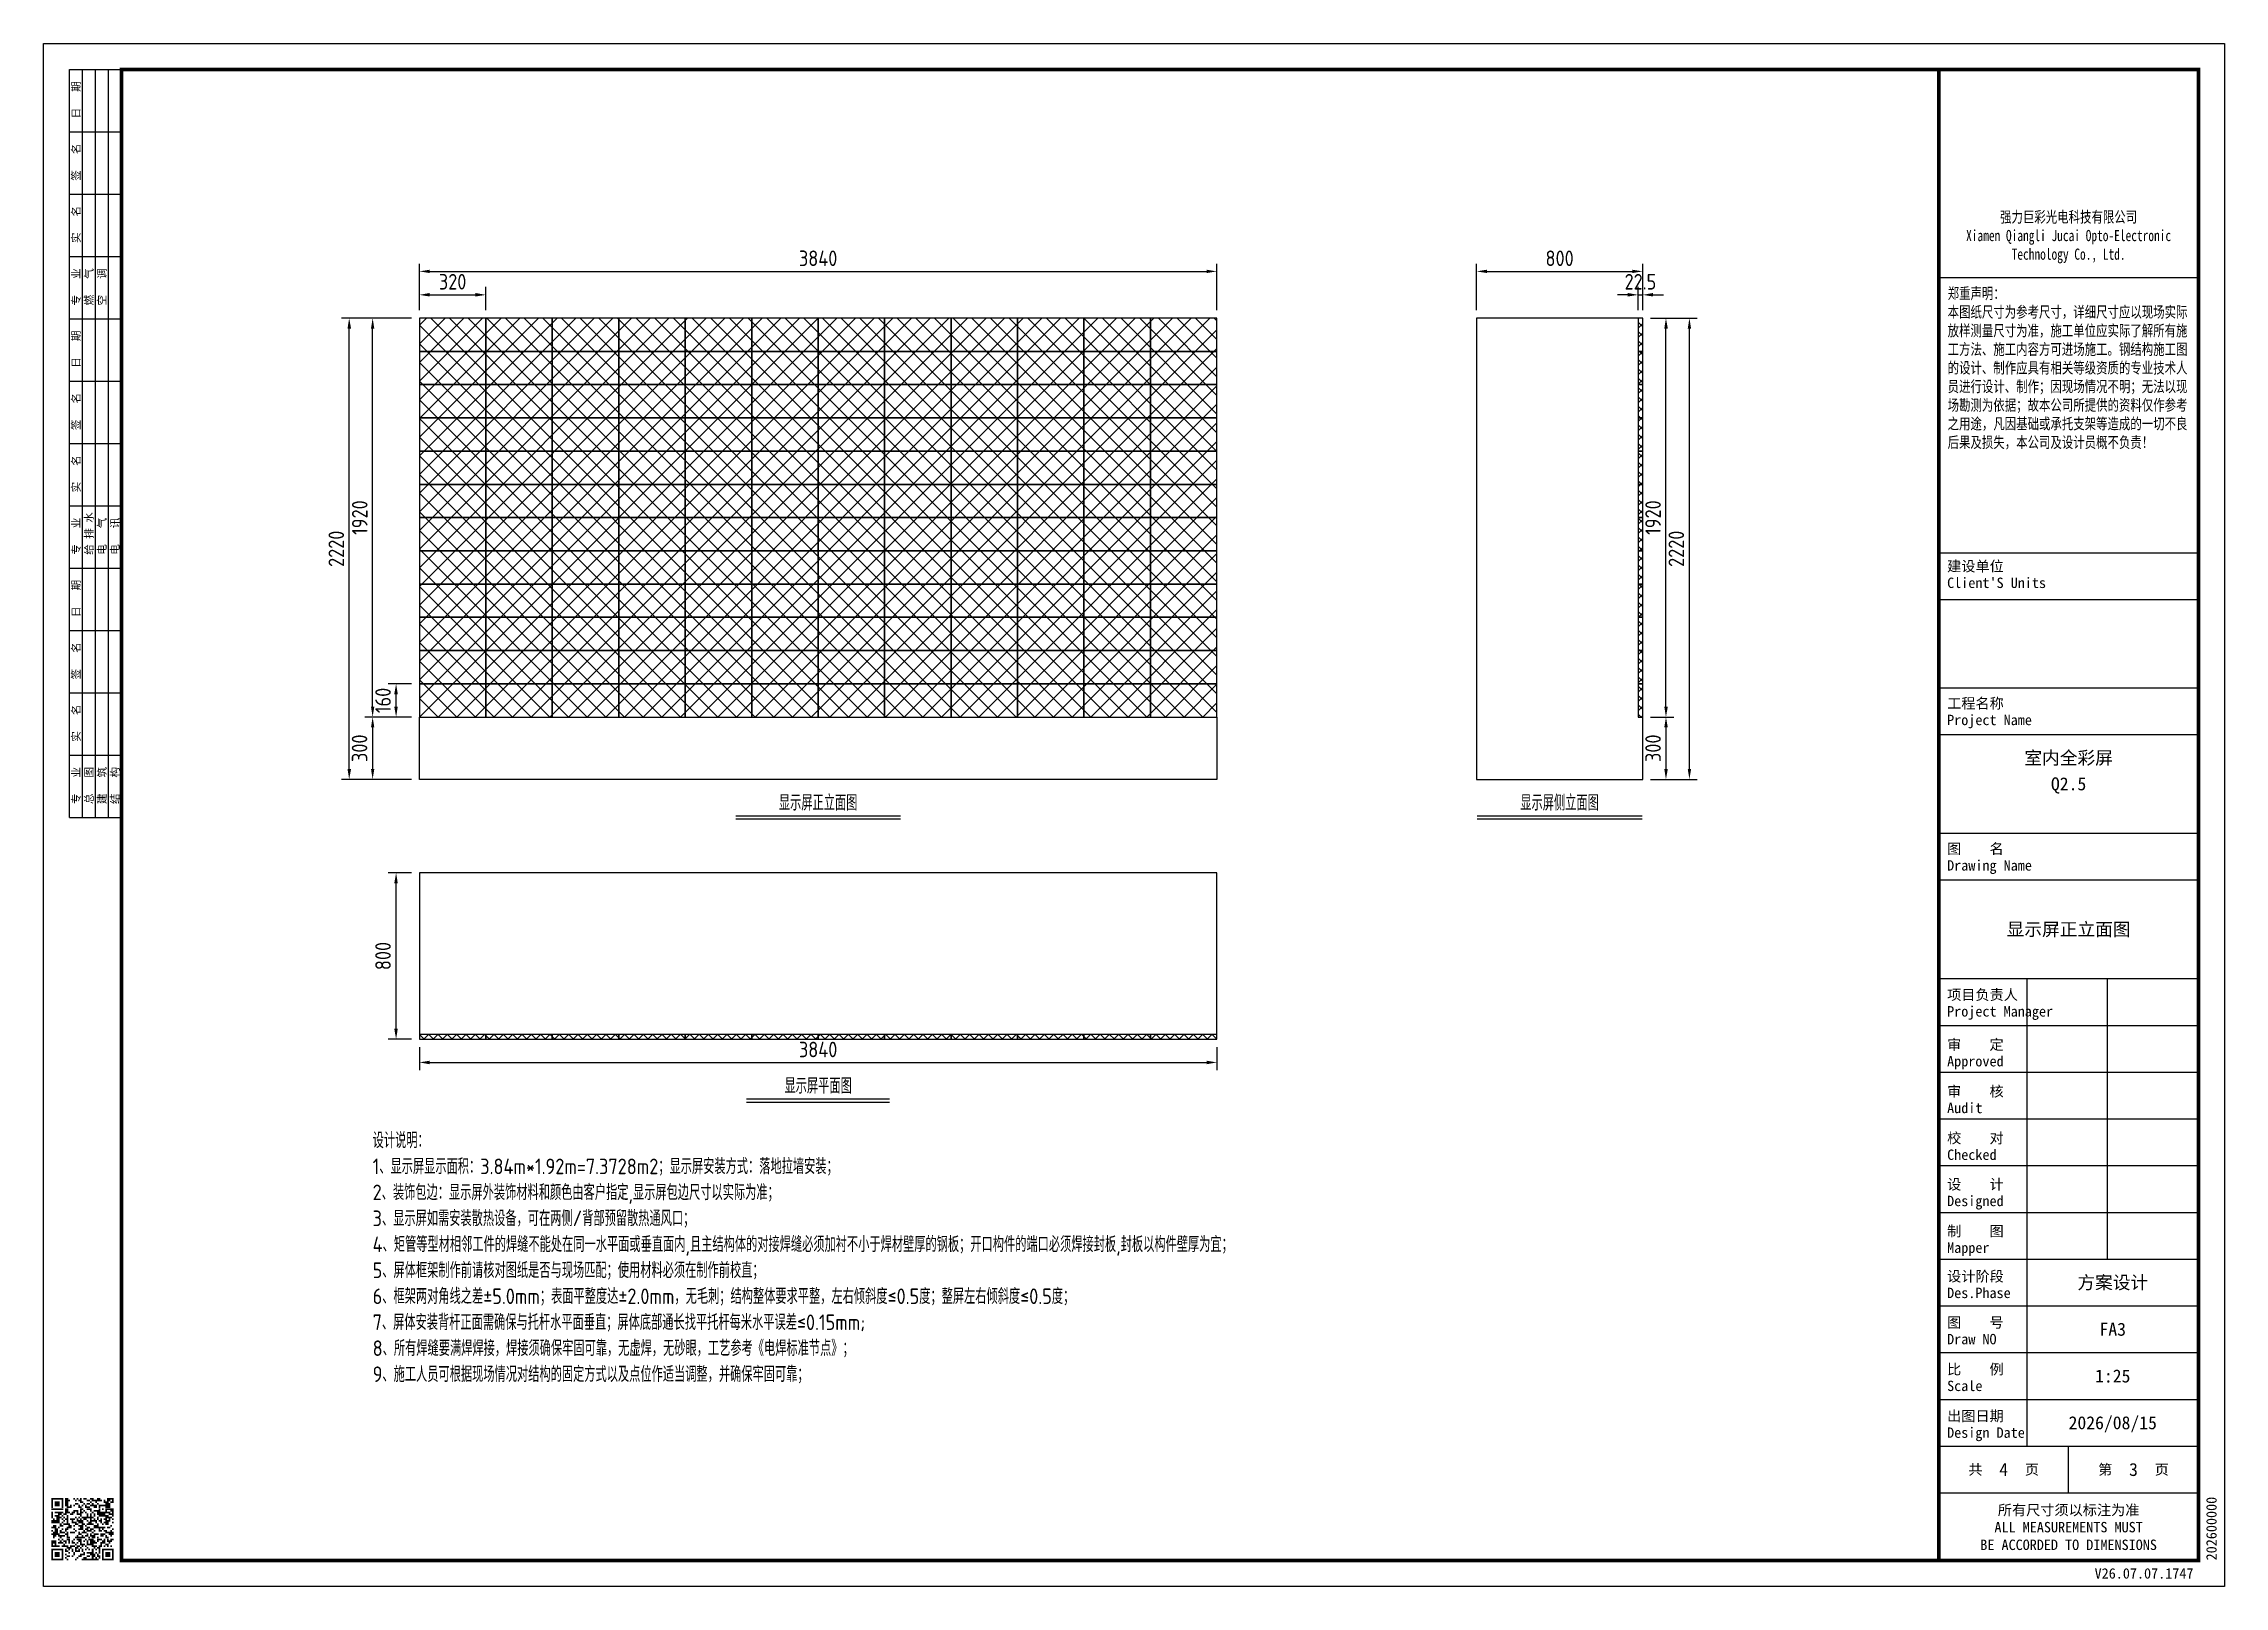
# Model space of a CAD drawing. Header units: millimetres. Extents: x -22809 to 19191, y -4184 to 3241.
# Drawn here: x -1809 to 8691, y -4184 to 3241 of the extents above; entities that cross this region are included whole.
import ezdxf
from ezdxf.enums import TextEntityAlignment as Align

# ---------------------------------------------------------------- set-up
doc = ezdxf.new("R2010")
doc.units = ezdxf.units.MM
doc.layers.add('ZGS09', color=8, linetype='Continuous')
doc.layers.add('会签栏框', color=4, linetype='Continuous')
doc.styles.add('ST', font='simsun.ttf', dxfattribs={"width": 0.75})
doc.styles.add('ZGS_CH', font='gbenor.shx', dxfattribs={"bigfont": 'gbcbig.shx'})
doc.dimstyles.new('25', dxfattribs={"dimscale": 25, "dimtxt": 3, "dimasz": 2, "dimexe": 1.5, "dimexo": 1.5, "dimgap": 1, "dimtad": 1, "dimdec": 4, "dimdsep": 46, "dimtxsty": 'ZGS_CH', "dimcen": 2.5, "dimdle": 1, "dimclrd": 3, "dimclre": 3, "dimclrt": 7, "dimazin": 3, "dimtfac": 1, "dimtix": 1, "dimtmove": 0, "dimatfit": 3, "dimarcsym": 0})

msp = doc.modelspace()

# ---------------------------------------------------------------- texts
at = {"style": 'ZGS_CH'}
for s, p in [('显示屏正立面图', (1920, -412.5)), ('显示屏侧立面图', (5490, -412.5)), ('显示屏平面图', (1920, -1775))]:
    msp.add_text(s, height=75, dxfattribs=at).set_placement(p, align=Align.MIDDLE_CENTER)
at = {"insert": (-225, -2000), "char_height": 75, "attachment_point": 1, "style": 'ZGS_CH'}
msp.add_mtext('设计说明：\\P1、显示屏显示面积：\\C1;3.84m*1.92m=7.3728m2\\C0;；显示屏安装方式：\\C1;落地拉墙\\C0;安装；\\P2、装饰包边：显示屏外装饰材料和颜色由客户指定,显示屏包边尺寸以实际为准；\\P3、显示屏如需安装散热设备，可在两侧/背部预留散热通风口；\\P4、矩管等型材相邻工件的焊缝不能处在同一水平面或垂直面内,且主结构体的对接焊缝必须加衬不小于焊材壁厚的钢板；开口构件的端口必须焊接封板,封板以构件壁厚为宜；\\P5、屏体框架制作前请核对图纸是否与现场匹配；使用材料必须在制作前校直；\\P6、框架两对角线之差±5.0mm；表面平整度达±2.0mm，无毛刺；结构整体要求平整，左右倾斜度≤0.5度；整屏左右倾斜度≤0.5度；\\P7、屏体安装背杆正面需确保与托杆水平面垂直；屏体底部通长找平托杆每米水平误差≤0.15mm;\\P8、所有焊缝要满焊焊接，焊接须确保牢固可靠，无虚焊，无砂眼，工艺参考《电焊标准节点》；\\P9、施工人员可根据现场情况对结构的固定方式以及点位作适当调整，并确保牢固可靠；', dxfattribs=at)

# ---------------------------------------------------------------- blocks, each defined once
blk = doc.blocks.new('*D6')
at = {"color": 3, "lineweight": -2}
for p, q in [((0, 1958), (0, 2070)), ((50, 2032), (270, 2032)), ((320, 1958), (320, 2070))]:
    blk.add_line(p, q, dxfattribs=at)
at = {"color": 3}
for points in [[(50, 2041), (50, 2024), (0, 2032)], [(270, 2024), (270, 2041), (320, 2032)]]:
    blk.add_solid(points, dxfattribs=at)
at = {"layer": 'Defpoints', "color": 0}
for p in [(320, 2032), (0, 1920), (320, 1920)]:
    blk.add_point(p, dxfattribs=at)
at = {"color": 7, "insert": (160, 2095), "char_height": 75, "attachment_point": 5, "style": 'ZGS_CH'}
blk.add_mtext('320', dxfattribs=at)
blk = doc.blocks.new('*D7')
at = {"color": 3, "lineweight": -2}
for p, q in [((0, 1958), (0, 2182)), ((50, 2145), (3790, 2145)), ((3840, 1958), (3840, 2182))]:
    blk.add_line(p, q, dxfattribs=at)
at = {"color": 3}
for points in [[(50, 2153), (50, 2137), (0, 2145)], [(3790, 2137), (3790, 2153), (3840, 2145)]]:
    blk.add_solid(points, dxfattribs=at)
at = {"layer": 'Defpoints', "color": 0}
for p in [(3840, 2145), (0, 1920), (3840, 1920)]:
    blk.add_point(p, dxfattribs=at)
at = {"color": 7, "insert": (1920, 2208), "char_height": 75, "attachment_point": 5, "style": 'ZGS_CH'}
blk.add_mtext('3840', dxfattribs=at)
blk = doc.blocks.new('*D8')
at = {"color": 3, "lineweight": -2}
for p, q in [((-38, 160), (-150, 160)), ((-112, 50), (-112, 110)), ((-38, 0), (-150, 0))]:
    blk.add_line(p, q, dxfattribs=at)
at = {"color": 3}
for points in [[(-104, 110), (-121, 110), (-112, 160)], [(-121, 50), (-104, 50), (-112, 0)]]:
    blk.add_solid(points, dxfattribs=at)
at = {"layer": 'Defpoints', "color": 0}
for p in [(-112, 160), (0, 160), (0, 0)]:
    blk.add_point(p, dxfattribs=at)
at = {"color": 7, "insert": (-175, 80), "char_height": 75, "attachment_point": 5, "rotation": 90, "style": 'ZGS_CH'}
blk.add_mtext('160', dxfattribs=at)
blk = doc.blocks.new('*D9')
at = {"color": 3, "lineweight": -2}
for p, q in [((-38, 1920), (-262, 1920)), ((-225, 50), (-225, 1870)), ((-38, 0), (-262, 0))]:
    blk.add_line(p, q, dxfattribs=at)
at = {"color": 3}
for points in [[(-217, 1870), (-233, 1870), (-225, 1920)], [(-233, 50), (-217, 50), (-225, 0)]]:
    blk.add_solid(points, dxfattribs=at)
at = {"layer": 'Defpoints', "color": 0}
for p in [(-225, 1920), (0, 1920), (0, 0)]:
    blk.add_point(p, dxfattribs=at)
at = {"color": 7, "insert": (-287, 960), "char_height": 75, "attachment_point": 5, "rotation": 90, "style": 'ZGS_CH'}
blk.add_mtext('1920', dxfattribs=at)
blk = doc.blocks.new('*D10')
at = {"color": 3, "lineweight": -2}
for p, q in [((-38, 0), (-262, 0)), ((-225, -50), (-225, -250)), ((-38, -300), (-262, -300))]:
    blk.add_line(p, q, dxfattribs=at)
at = {"color": 3}
for points in [[(-217, -50), (-233, -50), (-225, 0)], [(-233, -250), (-217, -250), (-225, -300)]]:
    blk.add_solid(points, dxfattribs=at)
at = {"layer": 'Defpoints', "color": 0}
for p in [(0, 0), (-225, -300), (0, -300)]:
    blk.add_point(p, dxfattribs=at)
at = {"color": 7, "insert": (-288, -150), "char_height": 75, "attachment_point": 5, "rotation": 90, "style": 'ZGS_CH'}
blk.add_mtext('300', dxfattribs=at)
blk = doc.blocks.new('*D11')
at = {"color": 3, "lineweight": -2}
for p, q in [((-38, 1920), (-375, 1920)), ((-338, -250), (-338, 1870)), ((-38, -300), (-375, -300))]:
    blk.add_line(p, q, dxfattribs=at)
at = {"color": 3}
for points in [[(-329, 1870), (-346, 1870), (-338, 1920)], [(-346, -250), (-329, -250), (-338, -300)]]:
    blk.add_solid(points, dxfattribs=at)
at = {"layer": 'Defpoints', "color": 0}
for p in [(-338, 1920), (0, 1920), (0, -300)]:
    blk.add_point(p, dxfattribs=at)
at = {"color": 7, "insert": (-400, 810), "char_height": 75, "attachment_point": 5, "rotation": 90, "style": 'ZGS_CH'}
blk.add_mtext('2220', dxfattribs=at)
blk = doc.blocks.new('*D12')
at = {"color": 3, "lineweight": -2}
for p, q in [((5928, 1920), (6040, 1920)), ((6002, 50), (6002, 1870)), ((5928, 0), (6040, 0))]:
    blk.add_line(p, q, dxfattribs=at)
at = {"color": 3}
for points in [[(6011, 1870), (5994, 1870), (6002, 1920)], [(5994, 50), (6011, 50), (6002, 0)]]:
    blk.add_solid(points, dxfattribs=at)
at = {"layer": 'Defpoints', "color": 0}
for p in [(5890, 1920), (6002, 1920), (5890, 0)]:
    blk.add_point(p, dxfattribs=at)
at = {"color": 7, "insert": (5940, 960), "char_height": 75, "attachment_point": 5, "rotation": 90, "style": 'ZGS_CH'}
blk.add_mtext('1920', dxfattribs=at)
blk = doc.blocks.new('*D13')
at = {"color": 3, "lineweight": -2}
for p, q in [((5928, 0), (6040, 0)), ((6002, -50), (6002, -250)), ((5928, -300), (6040, -300))]:
    blk.add_line(p, q, dxfattribs=at)
at = {"color": 3}
for points in [[(6011, -50), (5994, -50), (6002, 0)], [(5994, -250), (6011, -250), (6002, -300)]]:
    blk.add_solid(points, dxfattribs=at)
at = {"layer": 'Defpoints', "color": 0}
for p in [(5890, 0), (5890, -300), (6002, -300)]:
    blk.add_point(p, dxfattribs=at)
at = {"color": 7, "insert": (5940, -150), "char_height": 75, "attachment_point": 5, "rotation": 90, "style": 'ZGS_CH'}
blk.add_mtext('300', dxfattribs=at)
blk = doc.blocks.new('*D14')
at = {"color": 3, "lineweight": -2}
for p, q in [((5928, 1920), (6152, 1920)), ((6115, -250), (6115, 1870)), ((5928, -300), (6152, -300))]:
    blk.add_line(p, q, dxfattribs=at)
at = {"color": 3}
for points in [[(6123, 1870), (6107, 1870), (6115, 1920)], [(6107, -250), (6123, -250), (6115, -300)]]:
    blk.add_solid(points, dxfattribs=at)
at = {"layer": 'Defpoints', "color": 0}
for p in [(5890, 1920), (6115, 1920), (5890, -300)]:
    blk.add_point(p, dxfattribs=at)
at = {"color": 7, "insert": (6052, 810), "char_height": 75, "attachment_point": 5, "rotation": 90, "style": 'ZGS_CH'}
blk.add_mtext('2220', dxfattribs=at)
blk = doc.blocks.new('*D15')
at = {"color": 3, "lineweight": -2}
for p, q in [((5818, 2032), (5768, 2032)), ((5868, 1958), (5868, 2070)), ((5868, 2032), (5890, 2032)), ((5890, 1958), (5890, 2070)), ((5940, 2032), (5990, 2032))]:
    blk.add_line(p, q, dxfattribs=at)
at = {"color": 3}
for points in [[(5818, 2024), (5818, 2041), (5868, 2032)], [(5940, 2041), (5940, 2024), (5890, 2032)]]:
    blk.add_solid(points, dxfattribs=at)
at = {"layer": 'Defpoints', "color": 0}
for p in [(5890, 2032), (5868, 1920), (5890, 1920)]:
    blk.add_point(p, dxfattribs=at)
at = {"color": 7, "insert": (5879, 2095), "char_height": 75, "attachment_point": 5, "style": 'ZGS_CH'}
blk.add_mtext('22.5', dxfattribs=at)
blk = doc.blocks.new('*D16')
at = {"color": 3, "lineweight": -2}
for p, q in [((5090, 1958), (5090, 2182)), ((5140, 2145), (5840, 2145)), ((5890, 1958), (5890, 2182))]:
    blk.add_line(p, q, dxfattribs=at)
at = {"color": 3}
for points in [[(5140, 2153), (5140, 2137), (5090, 2145)], [(5840, 2137), (5840, 2153), (5890, 2145)]]:
    blk.add_solid(points, dxfattribs=at)
at = {"layer": 'Defpoints', "color": 0}
for p in [(5890, 2145), (5090, 1920), (5890, 1920)]:
    blk.add_point(p, dxfattribs=at)
at = {"color": 7, "insert": (5490, 2208), "char_height": 75, "attachment_point": 5, "style": 'ZGS_CH'}
blk.add_mtext('800', dxfattribs=at)
blk = doc.blocks.new('*D17')
at = {"color": 3, "lineweight": -2}
for p, q in [((0, -1588), (0, -1700)), ((50, -1662), (3790, -1662)), ((3840, -1588), (3840, -1700))]:
    blk.add_line(p, q, dxfattribs=at)
at = {"color": 3}
for points in [[(50, -1654), (50, -1671), (0, -1662)], [(3790, -1671), (3790, -1654), (3840, -1662)]]:
    blk.add_solid(points, dxfattribs=at)
at = {"layer": 'Defpoints', "color": 0}
for p in [(0, -1550), (3840, -1550), (3840, -1662)]:
    blk.add_point(p, dxfattribs=at)
at = {"color": 7, "insert": (1920, -1600), "char_height": 75, "attachment_point": 5, "style": 'ZGS_CH'}
blk.add_mtext('3840', dxfattribs=at)
blk = doc.blocks.new('*D18')
at = {"color": 3, "lineweight": -2}
for p, q in [((-38, -750), (-150, -750)), ((-112, -1500), (-112, -800)), ((-38, -1550), (-150, -1550))]:
    blk.add_line(p, q, dxfattribs=at)
at = {"color": 3}
for points in [[(-104, -800), (-121, -800), (-112, -750)], [(-121, -1500), (-104, -1500), (-112, -1550)]]:
    blk.add_solid(points, dxfattribs=at)
at = {"layer": 'Defpoints', "color": 0}
for p in [(-112, -750), (0, -750), (0, -1550)]:
    blk.add_point(p, dxfattribs=at)
at = {"color": 7, "insert": (-175, -1150), "char_height": 75, "attachment_point": 5, "rotation": 90, "style": 'ZGS_CH'}
blk.add_mtext('800', dxfattribs=at)
blk = doc.blocks.new('TK')
at = {"color": 4}
blk.add_lwpolyline([(0, 0), (-420, 0), (-420, 297), (0, 297)], close=True, dxfattribs=at)
at = {"color": 4, "const_width": 0.7}
blk.add_lwpolyline([(-5, 5), (-405, 5), (-405, 292), (-5, 292)], close=True, dxfattribs=at)
blk.add_lwpolyline([(-55, 5), (-55, 292)], dxfattribs=at)
at = {"color": 4}
for points in [[(-55, 252), (-5, 252)], [(-55, 199), (-5, 199)], [(-55, 190), (-5, 190)], [(-55, 173), (-5, 173)], [(-55, 164), (-5, 164)], [(-55, 145), (-5, 145)], [(-55, 136), (-5, 136)], [(-55, 117), (-5, 117)], [(-38, 27), (-38, 117)], [(-22.5, 63), (-22.5, 117)], [(-55, 108), (-5, 108)], [(-55, 99), (-5, 99)], [(-55, 90), (-5, 90)], [(-55, 81), (-5, 81)], [(-55, 72), (-5, 72)], [(-55, 63), (-5, 63)], [(-55, 54), (-5, 54)], [(-55, 45), (-5, 45)], [(-55, 36), (-5, 36)], [(-55, 27), (-5, 27)], [(-30, 18), (-30, 27)], [(-55, 18), (-5, 18)]]:
    blk.add_lwpolyline(points, dxfattribs=at)
at = {"color": 0, "const_width": 0.324}
for points in [[(-418.5, 16.84), (-416.23, 16.84)], [(-415.91, 16.84), (-415.26, 16.84)], [(-414.28, 16.84), (-413.96, 16.84)], [(-413.64, 16.84), (-413.31, 16.84)], [(-412.99, 16.84), (-412.66, 16.84)], [(-412.34, 16.84), (-411.69, 16.84)], [(-411.04, 16.84), (-410.39, 16.84)], [(-409.74, 16.84), (-409.09, 16.84)], [(-407.8, 16.84), (-406.5, 16.84)], [(-418.5, 16.51), (-418.18, 16.51)], [(-418.5, 16.19), (-418.18, 16.19)], [(-418.5, 15.86), (-418.18, 15.86)], [(-418.5, 15.54), (-418.18, 15.54)], [(-418.5, 15.22), (-418.18, 15.22)], [(-418.5, 14.89), (-416.23, 14.89)], [(-418.5, 14.24), (-418.18, 14.24)], [(-418.5, 13.92), (-418.18, 13.92)], [(-418.5, 13.59), (-418.18, 13.59)], [(-418.5, 13.27), (-418.18, 13.27)], [(-418.5, 12.62), (-416.88, 12.62)], [(-418.18, 12.95), (-417.85, 12.95)], [(-417.85, 16.19), (-416.88, 16.19)], [(-417.85, 15.86), (-416.88, 15.86)], [(-417.85, 15.54), (-416.88, 15.54)], [(-417.85, 14.24), (-416.23, 14.24)], [(-417.85, 13.59), (-416.88, 13.59)], [(-417.53, 13.27), (-416.55, 13.27)], [(-417.53, 12.95), (-416.88, 12.95)], [(-417.2, 13.92), (-416.55, 13.92)], [(-416.55, 16.51), (-416.23, 16.51)], [(-416.55, 16.19), (-416.23, 16.19)], [(-416.55, 15.86), (-416.23, 15.86)], [(-416.55, 15.54), (-416.23, 15.54)], [(-416.55, 15.22), (-416.23, 15.22)], [(-416.55, 13.59), (-416.23, 13.59)], [(-416.55, 12.95), (-416.23, 12.95)], [(-416.23, 13.92), (-415.58, 13.92)], [(-416.23, 13.27), (-415.91, 13.27)], [(-416.23, 12.62), (-415.91, 12.62)], [(-415.91, 16.51), (-414.93, 16.51)], [(-415.91, 16.19), (-415.26, 16.19)], [(-415.91, 15.86), (-415.26, 15.86)], [(-415.91, 15.54), (-415.26, 15.54)], [(-415.91, 14.89), (-415.26, 14.89)], [(-415.91, 14.57), (-415.26, 14.57)], [(-415.91, 14.24), (-414.93, 14.24)], [(-415.91, 12.95), (-415.26, 12.95)], [(-415.58, 15.22), (-414.61, 15.22)], [(-415.58, 13.59), (-415.26, 13.59)], [(-415.58, 13.27), (-415.26, 13.27)], [(-415.58, 12.62), (-415.26, 12.62)], [(-414.93, 15.54), (-414.61, 15.54)], [(-414.93, 13.92), (-414.28, 13.92)], [(-414.93, 12.95), (-413.96, 12.95)], [(-414.61, 14.24), (-413.96, 14.24)], [(-414.61, 12.62), (-414.28, 12.62)], [(-414.28, 15.54), (-413.96, 15.54)], [(-414.28, 14.57), (-413.31, 14.57)], [(-413.96, 16.51), (-413.64, 16.51)], [(-413.96, 15.86), (-413.31, 15.86)], [(-413.96, 13.27), (-413.64, 13.27)], [(-413.64, 14.24), (-413.31, 14.24)], [(-413.64, 13.92), (-412.66, 13.92)], [(-413.64, 12.95), (-413.31, 12.95)], [(-413.64, 12.62), (-412.34, 12.62)], [(-413.31, 16.51), (-412.66, 16.51)], [(-413.31, 15.54), (-412.99, 15.54)], [(-413.31, 15.22), (-412.66, 15.22)], [(-413.31, 13.27), (-412.99, 13.27)], [(-412.99, 16.19), (-412.34, 16.19)], [(-412.99, 14.89), (-412.34, 14.89)], [(-412.99, 14.57), (-412.66, 14.57)], [(-412.99, 14.24), (-412.34, 14.24)], [(-412.99, 13.59), (-412.66, 13.59)], [(-412.99, 12.95), (-412.66, 12.95)], [(-412.66, 15.54), (-412.34, 15.54)], [(-412.66, 13.27), (-410.39, 13.27)], [(-412.34, 15.86), (-412.01, 15.86)], [(-412.34, 14.57), (-412.01, 14.57)], [(-412.34, 12.95), (-411.69, 12.95)], [(-412.01, 15.54), (-411.69, 15.54)], [(-412.01, 15.22), (-411.04, 15.22)], [(-412.01, 14.24), (-411.69, 14.24)], [(-411.69, 16.51), (-411.04, 16.51)], [(-411.69, 15.86), (-411.04, 15.86)], [(-411.69, 14.89), (-410.72, 14.89)], [(-411.69, 13.92), (-411.36, 13.92)], [(-411.69, 13.59), (-411.36, 13.59)], [(-411.69, 12.62), (-411.36, 12.62)], [(-411.04, 16.19), (-410.72, 16.19)], [(-411.04, 15.54), (-409.74, 15.54)], [(-411.04, 14.57), (-410.72, 14.57)], [(-411.04, 13.92), (-410.72, 13.92)], [(-411.04, 13.59), (-410.72, 13.59)], [(-411.04, 12.95), (-410.72, 12.95)], [(-411.04, 12.62), (-409.74, 12.62)], [(-410.72, 16.51), (-408.77, 16.51)], [(-410.72, 15.86), (-410.39, 15.86)], [(-410.72, 14.24), (-410.39, 14.24)], [(-410.39, 15.22), (-409.74, 15.22)], [(-410.39, 14.57), (-409.09, 14.57)], [(-410.39, 13.92), (-410.07, 13.92)], [(-410.39, 13.59), (-410.07, 13.59)], [(-410.39, 12.95), (-410.07, 12.95)], [(-410.07, 16.19), (-409.74, 16.19)], [(-409.74, 15.86), (-409.42, 15.86)], [(-409.74, 14.24), (-407.15, 14.24)], [(-409.74, 13.92), (-408.12, 13.92)], [(-409.74, 13.27), (-409.42, 13.27)], [(-409.74, 12.95), (-409.42, 12.95)], [(-409.42, 15.54), (-407.15, 15.54)], [(-409.42, 15.22), (-409.09, 15.22)], [(-409.42, 14.89), (-409.09, 14.89)], [(-409.42, 13.59), (-407.47, 13.59)], [(-409.42, 12.62), (-408.77, 12.62)], [(-409.09, 12.95), (-408.77, 12.95)], [(-408.77, 14.89), (-408.45, 14.89)], [(-408.45, 16.51), (-408.12, 16.51)], [(-408.45, 16.19), (-407.47, 16.19)], [(-408.45, 12.95), (-407.8, 12.95)], [(-408.12, 15.86), (-407.15, 15.86)], [(-408.12, 15.22), (-407.15, 15.22)], [(-408.12, 14.89), (-406.5, 14.89)], [(-408.12, 14.57), (-407.8, 14.57)], [(-408.12, 13.27), (-406.82, 13.27)], [(-408.12, 12.62), (-407.15, 12.62)], [(-407.8, 16.51), (-407.15, 16.51)], [(-407.47, 13.92), (-406.5, 13.92)], [(-407.47, 12.95), (-407.15, 12.95)], [(-407.15, 16.19), (-406.5, 16.19)], [(-407.15, 14.57), (-406.5, 14.57)], [(-406.82, 16.51), (-406.5, 16.51)], [(-406.82, 14.24), (-406.5, 14.24)], [(-406.82, 13.59), (-406.5, 13.59)], [(-406.82, 12.95), (-406.5, 12.95)], [(-418.5, 12.3), (-416.88, 12.3)], [(-418.5, 11.32), (-417.53, 11.32)], [(-418.5, 10.68), (-418.18, 10.68)], [(-418.5, 10.03), (-416.88, 10.03)], [(-418.5, 8.73), (-417.53, 8.73)], [(-418.5, 8.41), (-417.53, 8.41)], [(-418.18, 11.65), (-417.53, 11.65)], [(-418.18, 10.35), (-417.2, 10.35)], [(-418.18, 9.7), (-417.53, 9.7)], [(-418.18, 9.38), (-417.85, 9.38)], [(-417.85, 11), (-417.2, 11)], [(-417.85, 10.68), (-417.2, 10.68)], [(-417.2, 11.32), (-416.88, 11.32)], [(-417.2, 9.7), (-415.91, 9.7)], [(-417.2, 9.05), (-416.88, 9.05)], [(-417.2, 8.41), (-416.23, 8.41)], [(-416.88, 11.97), (-416.55, 11.97)], [(-416.88, 11.65), (-416.23, 11.65)], [(-416.88, 10.68), (-416.55, 10.68)], [(-416.88, 10.35), (-415.91, 10.35)], [(-416.88, 9.38), (-416.55, 9.38)], [(-416.88, 8.73), (-416.55, 8.73)], [(-416.55, 12.3), (-416.23, 12.3)], [(-416.55, 11), (-416.23, 11)], [(-416.55, 9.05), (-416.23, 9.05)], [(-416.23, 11.97), (-414.93, 11.97)], [(-416.23, 8.73), (-415.58, 8.73)], [(-415.91, 11), (-415.26, 11)], [(-415.91, 10.68), (-415.58, 10.68)], [(-415.91, 10.03), (-415.26, 10.03)], [(-415.91, 8.41), (-415.58, 8.41)], [(-415.58, 12.3), (-415.26, 12.3)], [(-415.58, 11.32), (-414.61, 11.32)], [(-415.58, 10.35), (-415.26, 10.35)], [(-415.58, 9.7), (-415.26, 9.7)], [(-415.58, 9.38), (-414.93, 9.38)], [(-415.58, 9.05), (-414.93, 9.05)], [(-415.26, 11.65), (-414.61, 11.65)], [(-415.26, 8.73), (-414.93, 8.73)], [(-415.26, 8.41), (-414.93, 8.41)], [(-414.93, 10.35), (-413.96, 10.35)], [(-414.61, 12.3), (-413.64, 12.3)], [(-414.61, 8.73), (-414.28, 8.73)], [(-414.61, 8.41), (-413.96, 8.41)], [(-414.28, 11.65), (-413.96, 11.65)], [(-414.28, 11), (-413.96, 11)], [(-414.28, 9.05), (-413.96, 9.05)], [(-413.96, 11.97), (-413.31, 11.97)], [(-413.96, 10.68), (-413.64, 10.68)], [(-413.96, 9.38), (-412.01, 9.38)], [(-413.64, 9.7), (-413.31, 9.7)], [(-413.64, 9.05), (-412.66, 9.05)], [(-413.64, 8.41), (-413.31, 8.41)], [(-413.31, 12.3), (-412.34, 12.3)], [(-413.31, 11.65), (-412.34, 11.65)], [(-413.31, 11), (-412.34, 11)], [(-413.31, 10.35), (-412.99, 10.35)], [(-413.31, 10.03), (-412.66, 10.03)], [(-413.31, 8.73), (-412.66, 8.73)], [(-412.99, 11.32), (-412.34, 11.32)], [(-412.99, 8.41), (-412.66, 8.41)], [(-412.66, 11.97), (-412.01, 11.97)], [(-412.66, 10.35), (-411.69, 10.35)], [(-412.66, 9.7), (-412.34, 9.7)], [(-412.34, 10.68), (-412.01, 10.68)], [(-412.34, 8.73), (-412.01, 8.73)], [(-412.01, 11.65), (-411.69, 11.65)], [(-412.01, 11), (-411.36, 11)], [(-412.01, 9.7), (-411.36, 9.7)], [(-412.01, 9.05), (-411.69, 9.05)], [(-411.69, 11.97), (-410.39, 11.97)], [(-411.69, 11.32), (-411.04, 11.32)], [(-411.69, 10.68), (-410.72, 10.68)], [(-411.69, 10.03), (-411.36, 10.03)], [(-411.69, 8.73), (-411.36, 8.73)], [(-411.69, 8.41), (-411.36, 8.41)], [(-411.36, 12.3), (-410.72, 12.3)], [(-411.36, 9.38), (-411.04, 9.38)], [(-411.36, 9.05), (-410.39, 9.05)], [(-411.04, 11), (-410.39, 11)], [(-411.04, 10.03), (-410.72, 10.03)], [(-411.04, 9.7), (-410.07, 9.7)], [(-411.04, 8.73), (-410.07, 8.73)], [(-411.04, 8.41), (-409.74, 8.41)], [(-410.72, 10.35), (-410.39, 10.35)], [(-410.72, 9.38), (-410.07, 9.38)], [(-410.39, 11.65), (-409.42, 11.65)], [(-410.39, 11.32), (-408.12, 11.32)], [(-410.39, 10.68), (-410.07, 10.68)], [(-410.39, 10.03), (-409.42, 10.03)], [(-410.07, 12.3), (-409.74, 12.3)], [(-409.74, 11.97), (-409.42, 11.97)], [(-409.74, 9.38), (-409.42, 9.38)], [(-409.74, 9.05), (-408.77, 9.05)], [(-409.74, 8.73), (-409.42, 8.73)], [(-409.42, 11), (-409.09, 11)], [(-409.42, 10.68), (-408.77, 10.68)], [(-409.09, 12.3), (-408.77, 12.3)], [(-409.09, 10.03), (-408.12, 10.03)], [(-409.09, 9.7), (-408.45, 9.7)], [(-409.09, 8.41), (-408.12, 8.41)], [(-408.77, 11.97), (-408.45, 11.97)], [(-408.77, 11), (-408.45, 11)], [(-408.77, 8.73), (-408.12, 8.73)], [(-408.45, 12.3), (-407.47, 12.3)], [(-408.45, 10.68), (-407.8, 10.68)], [(-408.45, 9.05), (-408.12, 9.05)], [(-408.12, 11.97), (-407.47, 11.97)], [(-408.12, 10.35), (-406.5, 10.35)], [(-408.12, 9.7), (-407.8, 9.7)], [(-408.12, 9.38), (-407.47, 9.38)], [(-407.8, 11.32), (-407.15, 11.32)], [(-407.8, 9.05), (-407.47, 9.05)], [(-407.8, 8.73), (-406.82, 8.73)], [(-407.47, 10.03), (-406.5, 10.03)], [(-407.47, 8.41), (-407.15, 8.41)], [(-407.15, 11.65), (-406.82, 11.65)], [(-407.15, 10.68), (-406.82, 10.68)], [(-407.15, 9.7), (-406.82, 9.7)], [(-407.15, 9.05), (-406.5, 9.05)], [(-406.82, 12.3), (-406.5, 12.3)], [(-406.82, 11), (-406.5, 11)], [(-418.5, 8.08), (-418.18, 8.08)], [(-418.5, 7.76), (-416.88, 7.76)], [(-418.5, 7.11), (-416.23, 7.11)], [(-418.5, 6.78), (-418.18, 6.78)], [(-418.5, 6.46), (-418.18, 6.46)], [(-418.5, 6.14), (-418.18, 6.14)], [(-418.5, 5.81), (-418.18, 5.81)], [(-418.5, 5.49), (-418.18, 5.49)], [(-418.5, 5.16), (-416.23, 5.16)], [(-417.85, 8.08), (-417.53, 8.08)], [(-417.85, 6.46), (-416.88, 6.46)], [(-417.85, 6.14), (-416.88, 6.14)], [(-417.85, 5.81), (-416.88, 5.81)], [(-416.55, 7.76), (-415.26, 7.76)], [(-416.55, 6.78), (-416.23, 6.78)], [(-416.55, 6.46), (-416.23, 6.46)], [(-416.55, 6.14), (-416.23, 6.14)], [(-416.55, 5.81), (-416.23, 5.81)], [(-416.55, 5.49), (-416.23, 5.49)], [(-416.23, 8.08), (-415.91, 8.08)], [(-415.91, 7.11), (-415.58, 7.11)], [(-415.91, 6.78), (-415.26, 6.78)], [(-415.91, 6.14), (-415.58, 6.14)], [(-415.91, 5.49), (-415.58, 5.49)], [(-415.58, 7.43), (-414.61, 7.43)], [(-415.58, 5.81), (-414.93, 5.81)], [(-415.58, 5.16), (-415.26, 5.16)], [(-415.26, 7.11), (-414.93, 7.11)], [(-415.26, 6.46), (-414.93, 6.46)], [(-414.93, 7.76), (-413.96, 7.76)], [(-414.61, 7.11), (-414.28, 7.11)], [(-414.61, 6.78), (-414.28, 6.78)], [(-414.61, 5.81), (-414.28, 5.81)], [(-414.28, 6.46), (-413.96, 6.46)], [(-414.28, 6.14), (-413.96, 6.14)], [(-413.96, 8.08), (-413.64, 8.08)], [(-413.96, 7.43), (-413.31, 7.43)], [(-413.96, 7.11), (-413.64, 7.11)], [(-413.96, 6.78), (-412.99, 6.78)], [(-413.96, 5.16), (-413.64, 5.16)], [(-413.64, 7.76), (-412.99, 7.76)], [(-413.64, 5.49), (-413.31, 5.49)], [(-413.31, 7.11), (-412.99, 7.11)], [(-413.31, 5.81), (-412.66, 5.81)], [(-412.99, 8.08), (-412.01, 8.08)], [(-412.99, 7.43), (-412.66, 7.43)], [(-412.99, 6.14), (-412.01, 6.14)], [(-412.66, 7.76), (-412.34, 7.76)], [(-412.66, 7.11), (-412.34, 7.11)], [(-412.66, 6.78), (-412.34, 6.78)], [(-412.66, 5.16), (-409.42, 5.16)], [(-412.34, 6.46), (-412.01, 6.46)], [(-412.34, 5.49), (-411.69, 5.49)], [(-412.01, 7.76), (-411.69, 7.76)], [(-412.01, 7.11), (-411.69, 7.11)], [(-411.69, 8.08), (-410.39, 8.08)], [(-411.69, 7.43), (-411.36, 7.43)], [(-411.69, 6.46), (-410.39, 6.46)], [(-411.69, 5.81), (-411.04, 5.81)], [(-411.36, 7.11), (-411.04, 7.11)], [(-411.04, 6.14), (-410.07, 6.14)], [(-410.72, 7.76), (-409.74, 7.76)], [(-410.72, 7.11), (-410.39, 7.11)], [(-410.72, 6.78), (-410.39, 6.78)], [(-410.72, 5.81), (-410.07, 5.81)], [(-410.72, 5.49), (-410.39, 5.49)], [(-410.39, 7.43), (-410.07, 7.43)], [(-410.07, 7.11), (-409.74, 7.11)], [(-410.07, 6.46), (-409.74, 6.46)], [(-410.07, 5.49), (-409.74, 5.49)], [(-409.74, 7.43), (-409.09, 7.43)], [(-409.74, 6.14), (-409.42, 6.14)], [(-409.74, 5.81), (-409.09, 5.81)], [(-409.42, 7.76), (-408.77, 7.76)], [(-409.42, 7.11), (-409.09, 7.11)], [(-409.42, 6.78), (-409.09, 6.78)], [(-409.42, 6.46), (-409.09, 6.46)], [(-409.42, 5.49), (-409.09, 5.49)], [(-409.09, 8.08), (-408.77, 8.08)], [(-408.77, 7.11), (-406.5, 7.11)], [(-408.77, 6.78), (-408.45, 6.78)], [(-408.77, 6.46), (-408.45, 6.46)], [(-408.77, 6.14), (-408.45, 6.14)], [(-408.77, 5.81), (-408.45, 5.81)], [(-408.77, 5.49), (-408.45, 5.49)], [(-408.77, 5.16), (-406.5, 5.16)], [(-408.45, 7.76), (-408.12, 7.76)], [(-408.12, 8.08), (-407.47, 8.08)], [(-408.12, 6.46), (-407.15, 6.46)], [(-408.12, 6.14), (-407.15, 6.14)], [(-408.12, 5.81), (-407.15, 5.81)], [(-407.8, 7.76), (-407.47, 7.76)], [(-407.15, 7.76), (-406.82, 7.76)], [(-406.82, 6.78), (-406.5, 6.78)], [(-406.82, 6.46), (-406.5, 6.46)], [(-406.82, 6.14), (-406.5, 6.14)], [(-406.82, 5.81), (-406.5, 5.81)], [(-406.82, 5.49), (-406.5, 5.49)]]:
    blk.add_lwpolyline(points, dxfattribs=at)
at = {"layer": '会签栏框', "color": 4}
for points in [[(-415, 148), (-415, 292)], [(-415, 292), (-405, 292)], [(-412.5, 148), (-412.5, 292)], [(-410, 148), (-410, 292)], [(-407.5, 148), (-407.5, 292)], [(-415, 280), (-405, 280)], [(-415, 268), (-405, 268)], [(-415, 256), (-405, 256)], [(-415, 244), (-405, 244)], [(-415, 232), (-405, 232)], [(-415, 220), (-405, 220)], [(-415, 208), (-405, 208)], [(-415, 196), (-405, 196)], [(-415, 184), (-405, 184)], [(-415, 172), (-405, 172)], [(-415, 160), (-405, 160)], [(-415, 148), (-405, 148)]]:
    blk.add_lwpolyline(points, dxfattribs=at)
at = {"color": 4, "style": 'ST'}
for s, p in [('建设单位', (-53.4, 195.4)), ("Client'S Units", (-53.4, 192.2)), ('工程名称', (-53.4, 169)), ('Project Name', (-53.4, 165.8)), ('图    名', (-53.4, 141)), ('Drawing Name', (-53.4, 137.8)), ('项目负责人', (-53.4, 112.9)), ('Project Manager', (-53.4, 109.7)), ('审    定', (-53.4, 103.3)), ('Approved', (-53.4, 100.1)), ('审    核', (-53.4, 94.3)), ('Audit', (-53.4, 91.1)), ('校    对', (-53.4, 85.3)), ('Checked', (-53.4, 82.1)), ('设    计', (-53.4, 76.4)), ('Designed', (-53.4, 73.2)), ('制    图', (-53.4, 67.4)), ('Mapper', (-53.4, 64.2)), ('设计阶段', (-53.4, 58.7)), ('Des.Phase', (-53.4, 55.5)), ('图    号', (-53.4, 49.8)), ('Draw NO', (-53.4, 46.6)), ('比    例', (-53.4, 40.8)), ('Scale', (-53.4, 37.6)), ('出图日期', (-53.4, 31.8)), ('Design Date', (-53.4, 28.6)), ('V26.07.07.1747', (-25, 1.5))]:
    blk.add_text(s, height=2, dxfattribs=at).set_placement(p)
for s, p in [('共      页', (-42.5, 22.5)), ('第      页', (-17.5, 22.5))]:
    blk.add_text(s, height=2, dxfattribs=at).set_placement(p, align=Align.MIDDLE_CENTER)
blk.add_text('202600000', height=2, rotation=90, dxfattribs=at).set_placement((-1.5, 5))
for s, p in [('所有尺寸须以标注为准', (-30, 13.7)), ('BE ACCORDED TO DIMENSIONS', (-30, 7)), ('ALL MEASUREMENTS MUST', (-30, 10.4))]:
    blk.add_text(s, height=2, dxfattribs=at).set_placement(p, align=Align.CENTER)
at = {"color": 4, "char_height": 2.15, "style": 'ST'}
for s, insert, width, attachment_point in [('强力巨彩光电科技有限公司\\PXiamen Qiangli Jucai Opto-Electronic Technology Co., Ltd.', (-30, 259.7), 50, 5), ('郑重声明：\\P本图纸尺寸为参考尺寸，详细尺寸应以现场实际放样测量尺寸为准，施工单位应实际了解所有施工方法、施工内容方可进场施工。钢结构施工图的设计、制作应具有相关等级资质的专业技术人员进行设计、制作；因现场情况不明；无法以现场勘测为依据；故本公司所提供的资料仅作参考之用途，凡因基础或承托支架等造成的一切不良后果及损失，本公司及设计员概不负责！', (-53.3, 250), 46.8, 1)]:
    blk.add_mtext(s, dxfattribs=dict(at, insert=insert, width=width, attachment_point=attachment_point))
at = {"color": 4, "style": 'ST'}
for tag, p in [('建设单位', (-30, 181.5)), ('工程名称1', (-30, 159.5)), ('工程名称2', (-30, 154.5)), ('工程名称3', (-30, 149.5)), ('图名', (-30, 126.5)), ('设计阶段', (-21.5, 58.5)), ('图号', (-21.5, 49.5)), ('比例', (-21.5, 40.5)), ('出图日期', (-21.5, 31.5)), ('总页', (-42.5, 22.5)), ('页码', (-17.5, 22.5))]:
    blk.add_attdef(tag, text='', height=2.5, dxfattribs=at).set_placement(p, align=Align.MIDDLE_CENTER)
at = {"layer": '会签栏框', "color": 4, "style": 'ST'}
for s, p in [('日   期', (-413, 282.6)), ('签   名', (-413, 270.6)), ('实   名', (-413, 258.6)), ('专   业', (-413, 246.6)), ('燃   气', (-410.5, 246.6)), ('空   调', (-408, 246.6)), ('日   期', (-413, 234.6)), ('签   名', (-413, 222.6)), ('实   名', (-413, 210.6)), ('给 排 水', (-410.5, 198.6)), ('专   业', (-413, 198.6)), ('电   气', (-408, 198.6)), ('电   讯', (-405.5, 198.6)), ('日   期', (-413, 186.6)), ('签   名', (-413, 174.6)), ('实   名', (-413, 162.6)), ('专   业', (-413, 150.6)), ('总   图', (-410.5, 150.6)), ('建   筑', (-408, 150.6)), ('结   构', (-405.5, 150.6))]:
    blk.add_text(s, height=1.5, rotation=90, dxfattribs=at).set_placement(p)

# ---------------------------------------------------------------- dimensions: what is measured, and where the dimension line sits
for base, p1, p2, picture, middle in [((3840, 2145), (0, 1920), (3840, 1920), '*D7', (1920, 2207.5)), ((5890, 2145), (5090, 1920), (5890, 1920), '*D16', (5490, 2207.5)), ((320, 2032.5), (0, 1920), (320, 1920), '*D6', (160, 2095)), ((5890, 2032.5), (5867.5, 1920), (5890, 1920), '*D15', (5878.75, 2095)), ((3840, -1662.5), (0, -1550), (3840, -1550), '*D17', (1920, -1600))]:
    dim = msp.add_linear_dim(base=base, p1=p1, p2=p2, dimstyle='25')
    dim.commit()
    dim.dimension.update_dxf_attribs({"geometry": picture, "text_midpoint": middle})
for base, p1, p2, picture, middle in [((-337.5, 1920), (0, -300), (0, 1920), '*D11', (-400, 810)), ((-225, 1920), (0, 0), (0, 1920), '*D9', (-287.5, 960)), ((6002.5, 1920), (5890, 0), (5890, 1920), '*D12', (5940, 960)), ((6115, 1920), (5890, -300), (5890, 1920), '*D14', (6052.5, 810)), ((-112.5, 160), (0, 0), (0, 160), '*D8', (-175, 80)), ((-225, -300), (0, 0), (0, -300), '*D10', (-287.5, -150)), ((6002.5, -300), (5890, 0), (5890, -300), '*D13', (5940, -150)), ((-112.5, -750), (0, -1550), (0, -750), '*D18', (-175, -1150))]:
    dim = msp.add_linear_dim(base=base, p1=p1, p2=p2, angle=90, dimstyle='25')
    dim.commit()
    dim.dimension.update_dxf_attribs({"geometry": picture, "text_midpoint": middle})

# ---------------------------------------------------------------- hatches: boundary and pattern name
at = {"true_color": 0x0000ff}
h = msp.add_hatch(dxfattribs=at)
h.set_pattern_fill('ANSI37', color=5, scale=20)
h.paths.add_polyline_path([(0, 0), (3840, 0), (3840, 1920), (0, 1920)])
h = msp.add_hatch(dxfattribs=at)
h.set_pattern_fill('ANSI37', color=5, scale=10)
h.paths.add_polyline_path([(5867.5, 0), (5890, 0), (5890, 1920), (5867.5, 1920)])
h = msp.add_hatch(dxfattribs=at)
h.set_pattern_fill('ANSI37', color=5, scale=10)
h.paths.add_polyline_path([(0, -1550), (3840, -1550), (3840, -1527.5), (0, -1527.5)])

# ---------------------------------------------------------------- linework, layer by layer
at = {"color": 6}
for p, q in [((1523.28786, -475.43656), (2316.71214, -475.43656)), ((1523.28786, -490.43656), (2316.71214, -490.43656)), ((5093.28786, -475.43656), (5886.71214, -475.43656)), ((5093.28786, -490.43656), (5886.71214, -490.43656)), ((1575.67531, -1837.93656), (2264.32469, -1837.93656)), ((1575.67531, -1852.93656), (2264.32469, -1852.93656))]:
    msp.add_line(p, q, dxfattribs=at)
for points in [[(0, 0), (3840, 0), (3840, 1920), (0, 1920)], [(5090, -300), (5890, -300), (5890, 1920), (5090, 1920)], [(5867.5, 0), (5890, 0), (5890, 1920), (5867.5, 1920)], [(0, 0), (3840, 0), (3840, -300), (0, -300)], [(0, -1550), (3840, -1550), (3840, -750), (0, -750)], [(0, -1550), (3840, -1550), (3840, -1527.5), (0, -1527.5)]]:
    msp.add_lwpolyline(points, close=True)
at = {"layer": 'ZGS09'}
for points in [[(0, 1760), (320, 1760), (320, 1920), (0, 1920)], [(320, 1760), (640, 1760), (640, 1920), (320, 1920)], [(640, 1760), (960, 1760), (960, 1920), (640, 1920)], [(960, 1760), (1280, 1760), (1280, 1920), (960, 1920)], [(1280, 1760), (1600, 1760), (1600, 1920), (1280, 1920)], [(1600, 1760), (1920, 1760), (1920, 1920), (1600, 1920)], [(1920, 1760), (2240, 1760), (2240, 1920), (1920, 1920)], [(2240, 1760), (2560, 1760), (2560, 1920), (2240, 1920)], [(2560, 1760), (2880, 1760), (2880, 1920), (2560, 1920)], [(2880, 1760), (3200, 1760), (3200, 1920), (2880, 1920)], [(3200, 1760), (3520, 1760), (3520, 1920), (3200, 1920)], [(3520, 1760), (3840, 1760), (3840, 1920), (3520, 1920)], [(5867.5, 1760), (5890, 1760), (5890, 1920), (5867.5, 1920)], [(0, 1600), (320, 1600), (320, 1760), (0, 1760)], [(320, 1600), (640, 1600), (640, 1760), (320, 1760)], [(640, 1600), (960, 1600), (960, 1760), (640, 1760)], [(960, 1600), (1280, 1600), (1280, 1760), (960, 1760)], [(1280, 1600), (1600, 1600), (1600, 1760), (1280, 1760)], [(1600, 1600), (1920, 1600), (1920, 1760), (1600, 1760)], [(1920, 1600), (2240, 1600), (2240, 1760), (1920, 1760)], [(2240, 1600), (2560, 1600), (2560, 1760), (2240, 1760)], [(2560, 1600), (2880, 1600), (2880, 1760), (2560, 1760)], [(2880, 1600), (3200, 1600), (3200, 1760), (2880, 1760)], [(3200, 1600), (3520, 1600), (3520, 1760), (3200, 1760)], [(3520, 1600), (3840, 1600), (3840, 1760), (3520, 1760)], [(5867.5, 1600), (5890, 1600), (5890, 1760), (5867.5, 1760)], [(0, 1440), (320, 1440), (320, 1600), (0, 1600)], [(320, 1440), (640, 1440), (640, 1600), (320, 1600)], [(640, 1440), (960, 1440), (960, 1600), (640, 1600)], [(960, 1440), (1280, 1440), (1280, 1600), (960, 1600)], [(1280, 1440), (1600, 1440), (1600, 1600), (1280, 1600)], [(1600, 1440), (1920, 1440), (1920, 1600), (1600, 1600)], [(1920, 1440), (2240, 1440), (2240, 1600), (1920, 1600)], [(2240, 1440), (2560, 1440), (2560, 1600), (2240, 1600)], [(2560, 1440), (2880, 1440), (2880, 1600), (2560, 1600)], [(2880, 1440), (3200, 1440), (3200, 1600), (2880, 1600)], [(3200, 1440), (3520, 1440), (3520, 1600), (3200, 1600)], [(3520, 1440), (3840, 1440), (3840, 1600), (3520, 1600)], [(5867.5, 1440), (5890, 1440), (5890, 1600), (5867.5, 1600)], [(0, 1280), (320, 1280), (320, 1440), (0, 1440)], [(320, 1280), (640, 1280), (640, 1440), (320, 1440)], [(640, 1280), (960, 1280), (960, 1440), (640, 1440)], [(960, 1280), (1280, 1280), (1280, 1440), (960, 1440)], [(1280, 1280), (1600, 1280), (1600, 1440), (1280, 1440)], [(1600, 1280), (1920, 1280), (1920, 1440), (1600, 1440)], [(1920, 1280), (2240, 1280), (2240, 1440), (1920, 1440)], [(2240, 1280), (2560, 1280), (2560, 1440), (2240, 1440)], [(2560, 1280), (2880, 1280), (2880, 1440), (2560, 1440)], [(2880, 1280), (3200, 1280), (3200, 1440), (2880, 1440)], [(3200, 1280), (3520, 1280), (3520, 1440), (3200, 1440)], [(3520, 1280), (3840, 1280), (3840, 1440), (3520, 1440)], [(5867.5, 1280), (5890, 1280), (5890, 1440), (5867.5, 1440)], [(0, 1120), (320, 1120), (320, 1280), (0, 1280)], [(320, 1120), (640, 1120), (640, 1280), (320, 1280)], [(640, 1120), (960, 1120), (960, 1280), (640, 1280)], [(960, 1120), (1280, 1120), (1280, 1280), (960, 1280)], [(1280, 1120), (1600, 1120), (1600, 1280), (1280, 1280)], [(1600, 1120), (1920, 1120), (1920, 1280), (1600, 1280)], [(1920, 1120), (2240, 1120), (2240, 1280), (1920, 1280)], [(2240, 1120), (2560, 1120), (2560, 1280), (2240, 1280)], [(2560, 1120), (2880, 1120), (2880, 1280), (2560, 1280)], [(2880, 1120), (3200, 1120), (3200, 1280), (2880, 1280)], [(3200, 1120), (3520, 1120), (3520, 1280), (3200, 1280)], [(3520, 1120), (3840, 1120), (3840, 1280), (3520, 1280)], [(5867.5, 1120), (5890, 1120), (5890, 1280), (5867.5, 1280)], [(0, 960), (320, 960), (320, 1120), (0, 1120)], [(320, 960), (640, 960), (640, 1120), (320, 1120)], [(640, 960), (960, 960), (960, 1120), (640, 1120)], [(960, 960), (1280, 960), (1280, 1120), (960, 1120)], [(1280, 960), (1600, 960), (1600, 1120), (1280, 1120)], [(1600, 960), (1920, 960), (1920, 1120), (1600, 1120)], [(1920, 960), (2240, 960), (2240, 1120), (1920, 1120)], [(2240, 960), (2560, 960), (2560, 1120), (2240, 1120)], [(2560, 960), (2880, 960), (2880, 1120), (2560, 1120)], [(2880, 960), (3200, 960), (3200, 1120), (2880, 1120)], [(3200, 960), (3520, 960), (3520, 1120), (3200, 1120)], [(3520, 960), (3840, 960), (3840, 1120), (3520, 1120)], [(5867.5, 960), (5890, 960), (5890, 1120), (5867.5, 1120)], [(0, 800), (320, 800), (320, 960), (0, 960)], [(320, 800), (640, 800), (640, 960), (320, 960)], [(640, 800), (960, 800), (960, 960), (640, 960)], [(960, 800), (1280, 800), (1280, 960), (960, 960)], [(1280, 800), (1600, 800), (1600, 960), (1280, 960)], [(1600, 800), (1920, 800), (1920, 960), (1600, 960)], [(1920, 800), (2240, 800), (2240, 960), (1920, 960)], [(2240, 800), (2560, 800), (2560, 960), (2240, 960)], [(2560, 800), (2880, 800), (2880, 960), (2560, 960)], [(2880, 800), (3200, 800), (3200, 960), (2880, 960)], [(3200, 800), (3520, 800), (3520, 960), (3200, 960)], [(3520, 800), (3840, 800), (3840, 960), (3520, 960)], [(5867.5, 800), (5890, 800), (5890, 960), (5867.5, 960)], [(0, 640), (320, 640), (320, 800), (0, 800)], [(320, 640), (640, 640), (640, 800), (320, 800)], [(640, 640), (960, 640), (960, 800), (640, 800)], [(960, 640), (1280, 640), (1280, 800), (960, 800)], [(1280, 640), (1600, 640), (1600, 800), (1280, 800)], [(1600, 640), (1920, 640), (1920, 800), (1600, 800)], [(1920, 640), (2240, 640), (2240, 800), (1920, 800)], [(2240, 640), (2560, 640), (2560, 800), (2240, 800)], [(2560, 640), (2880, 640), (2880, 800), (2560, 800)], [(2880, 640), (3200, 640), (3200, 800), (2880, 800)], [(3200, 640), (3520, 640), (3520, 800), (3200, 800)], [(3520, 640), (3840, 640), (3840, 800), (3520, 800)], [(5867.5, 640), (5890, 640), (5890, 800), (5867.5, 800)], [(0, 480), (320, 480), (320, 640), (0, 640)], [(320, 480), (640, 480), (640, 640), (320, 640)], [(640, 480), (960, 480), (960, 640), (640, 640)], [(960, 480), (1280, 480), (1280, 640), (960, 640)], [(1280, 480), (1600, 480), (1600, 640), (1280, 640)], [(1600, 480), (1920, 480), (1920, 640), (1600, 640)], [(1920, 480), (2240, 480), (2240, 640), (1920, 640)], [(2240, 480), (2560, 480), (2560, 640), (2240, 640)], [(2560, 480), (2880, 480), (2880, 640), (2560, 640)], [(2880, 480), (3200, 480), (3200, 640), (2880, 640)], [(3200, 480), (3520, 480), (3520, 640), (3200, 640)], [(3520, 480), (3840, 480), (3840, 640), (3520, 640)], [(5867.5, 480), (5890, 480), (5890, 640), (5867.5, 640)], [(0, 320), (320, 320), (320, 480), (0, 480)], [(320, 320), (640, 320), (640, 480), (320, 480)], [(640, 320), (960, 320), (960, 480), (640, 480)], [(960, 320), (1280, 320), (1280, 480), (960, 480)], [(1280, 320), (1600, 320), (1600, 480), (1280, 480)], [(1600, 320), (1920, 320), (1920, 480), (1600, 480)], [(1920, 320), (2240, 320), (2240, 480), (1920, 480)], [(2240, 320), (2560, 320), (2560, 480), (2240, 480)], [(2560, 320), (2880, 320), (2880, 480), (2560, 480)], [(2880, 320), (3200, 320), (3200, 480), (2880, 480)], [(3200, 320), (3520, 320), (3520, 480), (3200, 480)], [(3520, 320), (3840, 320), (3840, 480), (3520, 480)], [(5867.5, 320), (5890, 320), (5890, 480), (5867.5, 480)], [(0, 160), (320, 160), (320, 320), (0, 320)], [(320, 160), (640, 160), (640, 320), (320, 320)], [(640, 160), (960, 160), (960, 320), (640, 320)], [(960, 160), (1280, 160), (1280, 320), (960, 320)], [(1280, 160), (1600, 160), (1600, 320), (1280, 320)], [(1600, 160), (1920, 160), (1920, 320), (1600, 320)], [(1920, 160), (2240, 160), (2240, 320), (1920, 320)], [(2240, 160), (2560, 160), (2560, 320), (2240, 320)], [(2560, 160), (2880, 160), (2880, 320), (2560, 320)], [(2880, 160), (3200, 160), (3200, 320), (2880, 320)], [(3200, 160), (3520, 160), (3520, 320), (3200, 320)], [(3520, 160), (3840, 160), (3840, 320), (3520, 320)], [(5867.5, 160), (5890, 160), (5890, 320), (5867.5, 320)], [(0, 0), (320, 0), (320, 160), (0, 160)], [(320, 0), (640, 0), (640, 160), (320, 160)], [(640, 0), (960, 0), (960, 160), (640, 160)], [(960, 0), (1280, 0), (1280, 160), (960, 160)], [(1280, 0), (1600, 0), (1600, 160), (1280, 160)], [(1600, 0), (1920, 0), (1920, 160), (1600, 160)], [(1920, 0), (2240, 0), (2240, 160), (1920, 160)], [(2240, 0), (2560, 0), (2560, 160), (2240, 160)], [(2560, 0), (2880, 0), (2880, 160), (2560, 160)], [(2880, 0), (3200, 0), (3200, 160), (2880, 160)], [(3200, 0), (3520, 0), (3520, 160), (3200, 160)], [(3520, 0), (3840, 0), (3840, 160), (3520, 160)], [(5867.5, 0), (5890, 0), (5890, 160), (5867.5, 160)], [(0, -1550), (320, -1550), (320, -1527.5), (0, -1527.5)], [(320, -1550), (640, -1550), (640, -1527.5), (320, -1527.5)], [(640, -1550), (960, -1550), (960, -1527.5), (640, -1527.5)], [(960, -1550), (1280, -1550), (1280, -1527.5), (960, -1527.5)], [(1280, -1550), (1600, -1550), (1600, -1527.5), (1280, -1527.5)], [(1600, -1550), (1920, -1550), (1920, -1527.5), (1600, -1527.5)], [(1920, -1550), (2240, -1550), (2240, -1527.5), (1920, -1527.5)], [(2240, -1550), (2560, -1550), (2560, -1527.5), (2240, -1527.5)], [(2560, -1550), (2880, -1550), (2880, -1527.5), (2560, -1527.5)], [(2880, -1550), (3200, -1550), (3200, -1527.5), (2880, -1527.5)], [(3200, -1550), (3520, -1550), (3520, -1527.5), (3200, -1527.5)], [(3520, -1550), (3840, -1550), (3840, -1527.5), (3520, -1527.5)]]:
    msp.add_lwpolyline(points, close=True, dxfattribs=at)

# ---------------------------------------------------------------- block references
at = {"xscale": 25, "yscale": 25}
msp.add_blockref('TK', (8690.7725, -4183.8625), dxfattribs=at).add_auto_attribs({'工程名称1': '室内全彩屏', '工程名称2': 'Q2.5', '图名': '显示屏正立面图', '设计阶段': '方案设计', '图号': 'FA3', '比例': '1:25', '出图日期': '2026/08/15', '总页': '4', '页码': '3'})

msp.set_redraw_order([(e.dxf.handle, doc.entitydb.next_handle()) for e in msp.query("TEXT MTEXT ATTDEF DIMENSION ARC_DIMENSION")])  # texts and dimensions are drawn at this point

doc.saveas('drawing.dxf')
